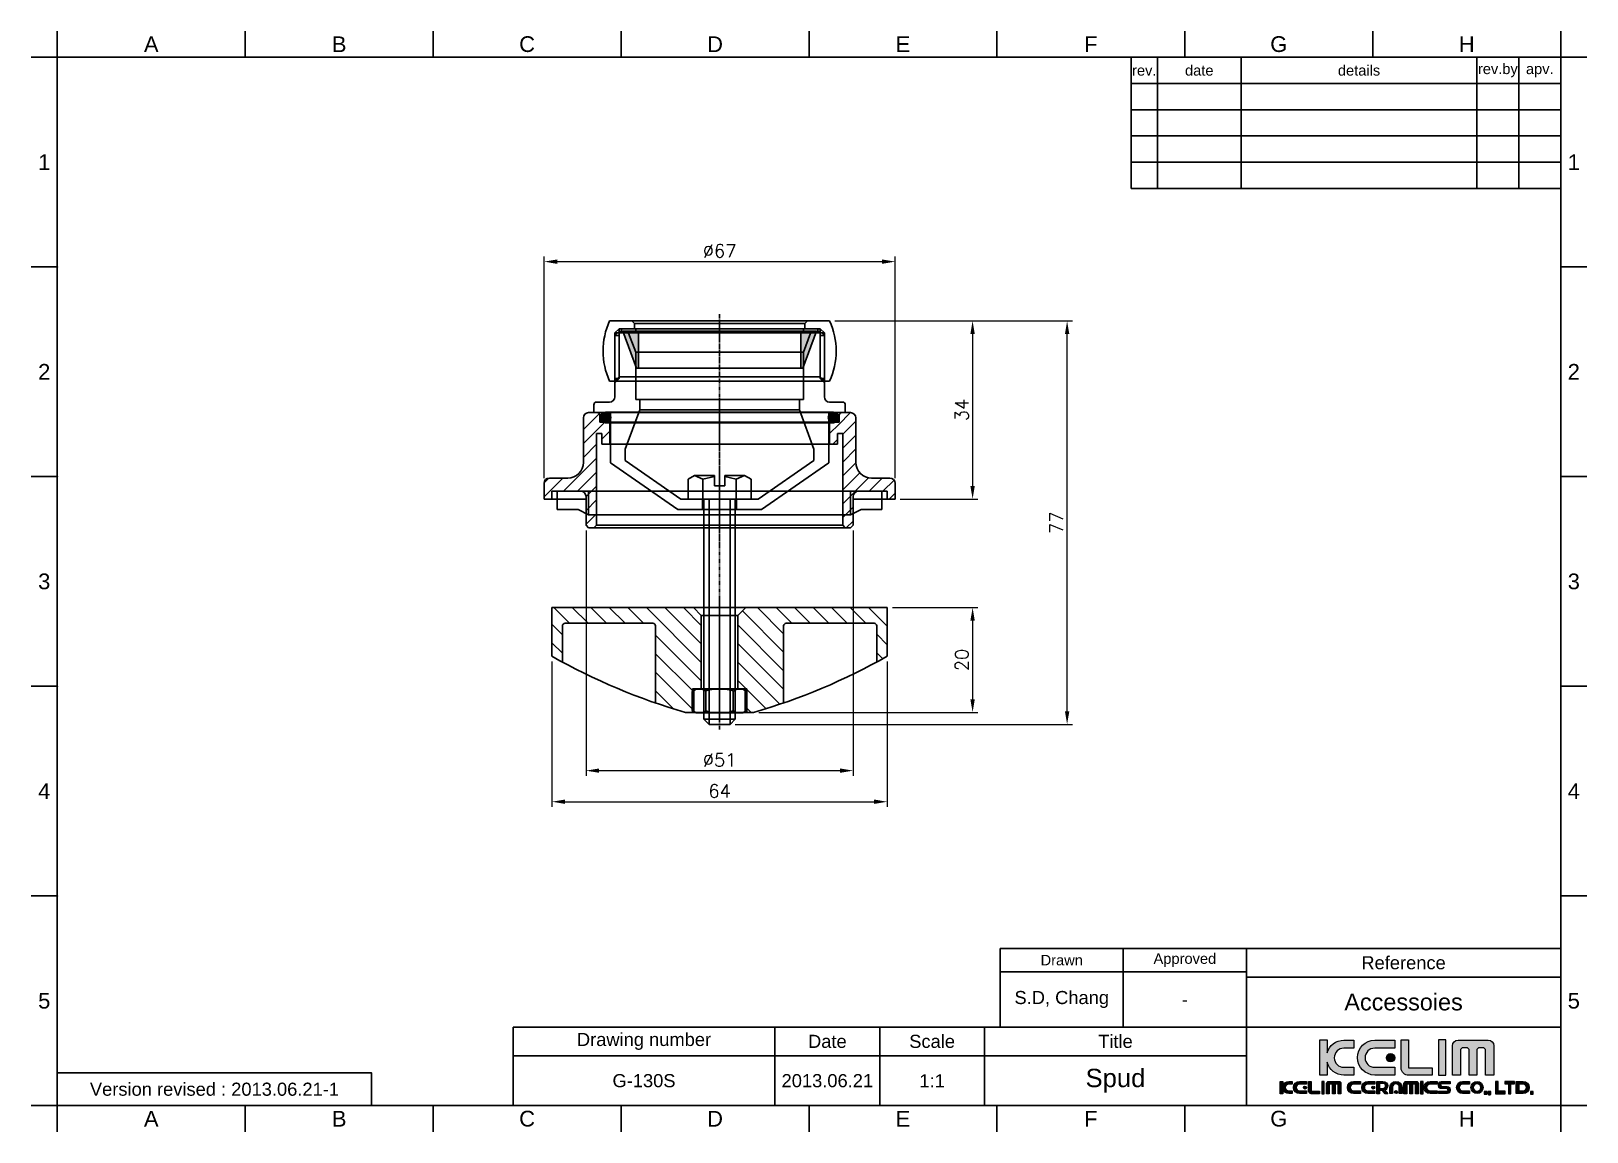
# Model space of a CAD drawing. Header units: millimetres. Extents: x 2448 to 4464, y 45 to 865.
# Drawn here: x 2447.8 to 2744.8, y 45 to 255 of the extents above.
import ezdxf

# ---------------------------------------------------------------- set-up
doc = ezdxf.new("R2010")
doc.units = ezdxf.units.MM
doc.header["$LTSCALE"] = 0.1
for name, pattern in [('Amconstr', [9999, 9999, 0]), ('CENTER', [0.6, 0.375, -0.075, 0.075, -0.075]), ('CENTERX2', [101.6, 63.5, -12.7, 12.7, -12.7])]:
    doc.linetypes.add(name, pattern=pattern)
for name, color, linetype in [('DIM', 3, 'Continuous'), ('FORM', 7, 'Continuous'), ('TEXT', 2, 'Continuous')]:
    doc.layers.add(name, color=color, linetype=linetype)
doc.styles.add('ROMANS', font='romans')
doc.styles.get("Standard").update_dxf_attribs({"font": 'arial_0.ttf'})

msp = doc.modelspace()

# ---------------------------------------------------------------- texts
at = {"layer": 'DIM', "char_height": 2.5, "attachment_point": 5, "style": 'ROMANS'}
for s, insert in [('\\A1;%%C67', (2579.27, 213.12)), ('\\A1;%%C51', (2579.27, 116.01)), ('\\A1;64', (2579.27, 110.08))]:
    msp.add_mtext(s, dxfattribs=dict(at, insert=insert))
at = {"layer": 'DIM', "char_height": 2.5, "attachment_point": 5, "rotation": 90, "style": 'ROMANS'}
for s, insert in [('\\A1;34', (2625.52, 182.77)), ('\\A1;77', (2643.56, 161.27)), ('\\A1;20', (2625.52, 135.07))]:
    msp.add_mtext(s, dxfattribs=dict(at, insert=insert))
at = {"layer": 'FORM', "char_height": 3, "attachment_point": 5}
for s, width, insert in [('A', 5, (2470.77, 252.55)), ('B', 5, (2506.65, 252.55)), ('C', 5, (2542.52, 252.55)), ('D', 5, (2578.4, 252.55)), ('E', 5, (2614.27, 252.55)), ('F', 5, (2650.15, 252.55)), ('G', 5, (2686.02, 252.55)), ('H', 5, (2721.9, 252.55)), ('1', 40, (2450.34, 230.05)), ('1', 40, (2742.34, 230.05)), ('2', 40, (2450.34, 190.05)), ('2', 40, (2742.34, 190.05)), ('3', 40, (2450.34, 150.05)), ('3', 40, (2742.34, 150.05)), ('4', 40, (2450.34, 110.05)), ('4', 40, (2742.34, 110.05)), ('5', 40, (2450.34, 70.05)), ('5', 40, (2742.34, 70.05)), ('A', 5, (2470.77, 47.55)), ('B', 5, (2506.65, 47.55)), ('C', 5, (2542.52, 47.55)), ('D', 5, (2578.4, 47.55)), ('E', 5, (2614.27, 47.55)), ('F', 5, (2650.15, 47.55)), ('G', 5, (2686.02, 47.55)), ('H', 5, (2721.9, 47.55))]:
    msp.add_mtext_dynamic_manual_height_columns(s, width=width, gutter_width=12.5, heights=[0], dxfattribs=dict(at, insert=insert))
at = {"layer": 'TEXT', "attachment_point": 5}
for s, width, insert, char_height in [('rev.', 5, (2660.34, 247.55), 2), ('date', 16, (2670.84, 247.55), 2), ('details', 45, (2701.34, 247.55), 2), ('rev.by', 8, (2727.84, 247.55), 2), ('apv.', 8, (2735.84, 247.55), 2), ('Drawn', 23.5, (2644.59, 77.8), 2), ('Approved', 23.5, (2668.09, 77.8), 2), ('Reference', 60, (2709.84, 77.3), 2.5), ('S.D, Chang', 23.5, (2644.59, 70.3), 2.5), ('Accessoies', 60, (2709.84, 69.8), 3.2), ('-', 23.5, (2668.09, 70.3), 2.5), ('Drawing number', 50, (2564.84, 62.3), 2.5), ('Date', 20, (2599.84, 62.3), 2.5), ('Scale', 20, (2619.84, 62.3), 2.5), ('Title', 50, (2654.84, 62.3), 2.5), ('Version revised : 2013.06.21-1', 60, (2482.84, 53.17), 2.5), ('2013.06.21', 20, (2599.84, 54.8), 2.5), ('1:1', 20, (2619.84, 54.8), 2.5)]:
    msp.add_mtext_dynamic_manual_height_columns(s, width=width, gutter_width=12.5, heights=[0], dxfattribs=dict(at, insert=insert, char_height=char_height))
at = {"layer": 'TEXT', "linetype": 'CENTERX2', "attachment_point": 5}
for s, width, insert, char_height in [('Spud', 50, (2654.84, 54.8), 3.5), ('G-130S', 49.9939, (2564.84, 54.8), 2.5)]:
    msp.add_mtext_dynamic_manual_height_columns(s, width=width, gutter_width=12.5, heights=[0], dxfattribs=dict(at, insert=insert, char_height=char_height))

# ---------------------------------------------------------------- blocks, each defined once
blk = doc.blocks.new('dsdaadad')
h = blk.add_hatch()
h.set_pattern_fill('ANSI31', color=3, scale=15, style=0)
h.set_pattern_definition([(45, (-4931.2073, 230.5343), (-1.3258252, 1.3258252), [])])
h.paths.add_polyline_path([(23.5, -9.83), (24, -10.33), (25, -10.33), (25.5, -9.83), (25.5, -4.33, -0.414214), (26.5, -3.33), (32, -3.33), (32, -4.83), (33.5, -4.83), (33.5, -1.83, 0.414214), (32.5, -0.83), (29, -0.83, -0.414214), (26, 2.17), (26, 5.67), (24.29, 5.67, -0.124222), (23.5, 4.41)])
h.paths.add_polyline_path([(26, 8.17), (23.99, 8.17, -0.136664), (24.43, 6.6, -0.077556), (24.29, 5.67), (26, 5.67)])
h.paths.add_polyline_path([(23.99, 8.17), (26, 8.17), (26, 10.67, 0.414214), (25, 11.67), (23.35, 11.67, 0.414214), (22.85, 11.17), (22.85, 9.87), (21.1, 9.87), (21.1, 9.63, -0.288246)])
h.paths.add_polyline_path([(21.1, 9.63), (21.1, 8.67), (21.1, 6.17), (20.8, 5.67), (21.1, 5.67), (22.5, 5.67), (22.5, 8.17), (23, 8.17, -0.414214), (23.5, 7.67), (23.5, 5.67), (24.29, 5.67, 0.077556), (24.43, 6.6, 0.442335)])
h.paths.add_polyline_path([(23.5, 4.41, 0.124222), (24.29, 5.67), (23.5, 5.67)])
h.paths.add_polyline_path([(-23.5, 7.67, -0.414214), (-23, 8.17), (-22.5, 8.17), (-22.5, 5.67), (-20.8, 5.67), (-21.1, 6.17), (-21.1, 8.67), (-21.1, 9.87), (-22.85, 9.87), (-22.85, 11.17, 0.414214), (-23.35, 11.67), (-23.45, 11.67), (-25, 11.67, 0.414214), (-26, 10.67), (-26, 2.17, -0.414214), (-29, -0.83), (-32.5, -0.83, 0.414214), (-33.5, -1.83), (-33.5, -4.83), (-32, -4.83), (-32, -3.33), (-26.5, -3.33, -0.414214), (-25.5, -4.33), (-25.5, -9.83), (-25, -10.33), (-24, -10.33), (-23.5, -9.83)])
at = {"color": 1, "linetype": 'CENTER'}
blk.add_line((0, -13.42), (0, 13.42), dxfattribs=at)
for p, q in [((-26, 2.17), (-26, 10.67)), ((-24.5, 11.67), (0, 11.67)), ((25, 11.67), (0, 11.67)), ((26, 2.17), (26, 10.67)), ((-32.5, -0.83), (-29, -0.83)), ((32.5, -0.83), (29, -0.83)), ((-33.5, -4.83), (-25.5, -4.83)), ((-32, -3.33), (-26.5, -3.33)), ((-25.5, -9.83), (-25.5, -4.33)), ((25.5, -9.83), (25.5, -4.33)), ((33.5, -4.83), (25.5, -4.83)), ((32, -3.33), (26.5, -3.33)), ((-25.5, -9.83), (-25, -10.33)), ((-25, -10.33), (-24, -10.33)), ((-23.5, -9.83), (-24, -10.33)), ((25, -10.33), (-24, -10.33)), ((-23.5, -9.83), (0, -9.83)), ((23.5, -9.83), (0, -9.83)), ((23.5, -9.83), (24, -10.33)), ((25.5, -9.83), (25, -10.33))]:
    blk.add_line(p, q)
at = {"color": 7}
for p, q in [((-23.45, 11.67), (-25, 11.67)), ((-23.45, 11.67), (-23.35, 11.67)), ((23.45, 11.67), (-23.45, 11.67)), ((-22.85, 11.17), (-22.85, 9.87)), ((-21.1, 9.87), (-22.85, 9.87)), ((21.2, 9.87), (-21.1, 9.87)), ((-20.98, 8.67), (-20.98, 9.87)), ((20.97, 8.67), (20.97, 9.87)), ((21.1, 9.87), (22.85, 9.87)), ((22.85, 11.17), (22.85, 9.87)), ((23.45, 11.67), (23.35, 11.67)), ((-23.5, -9.83), (-23.5, 7.67)), ((-22.5, 7.67), (-23.5, 7.67)), ((-22.5, 7.67), (-22.5, 5.67)), ((-20.98, 8.67), (-20.98, 5.67)), ((20.97, 8.67), (20.97, 5.67)), ((22.5, 7.67), (23.5, 7.67)), ((22.5, 7.67), (22.5, 5.67)), ((23.5, -9.83), (23.5, 7.67)), ((-20.8, 5.67), (-22.5, 5.67)), ((-20.8, 5.67), (21, 5.67)), ((21, 5.67), (22.5, 5.67)), ((-33.5, -4.83), (-33.5, -1.83)), ((33.5, -4.83), (33.5, -1.83)), ((-32, -4.83), (-32, -3.33)), ((32, -4.83), (32, -3.33))]:
    blk.add_line(p, q, dxfattribs=at)
for centre, radius, start, end in [((-25, 10.67), 1, 90, 180), ((-23.35, 11.17), 0.5, 360, 90), ((23.35, 11.17), 0.5, 90, 180), ((25, 10.67), 1, 0, 90), ((-32.5, -1.83), 1, 90, 180), ((32.5, -1.83), 1, 360, 90)]:
    blk.add_arc(centre, radius, start, end, dxfattribs=at)
for centre, radius, start, end in [((-29, 2.17), 3, 270, 0), ((29, 2.17), 3, 180, 270), ((-26.5, -4.33), 1, 0, 90), ((26.5, -4.33), 1, 90, 180)]:
    blk.add_arc(centre, radius, start, end)
blk = doc.blocks.new('FDSFEW')
at = {"color": 1, "linetype": 'CENTER'}
blk.add_line((0, -2.02), (0, 35.94), dxfattribs=at)
at = {"color": 4}
for p, q in [((-20, 33.2), (-19.2, 34)), ((-20, 33.2), (-20, 21.5)), ((-20, 33.2), (-19.2, 33.2)), ((0, 34), (-19.2, 34)), ((-19.2, 34), (-19.2, 25)), ((-17.38, 33.68), (-16, 30)), ((0, 34), (19.2, 34)), ((17.38, 33.68), (16, 30)), ((19.2, 34), (19.2, 25)), ((20, 33.2), (19.2, 34)), ((20, 33.2), (19.2, 33.2)), ((20, 33.2), (20, 21.5)), ((-16, 30), (-16, 21)), ((-16, 30), (16, 30)), ((16, 30), (16, 21)), ((-19.2, 25), (-20, 24.2)), ((-19.2, 25), (-20, 25)), ((19.2, 25), (20, 24.2)), ((19.2, 25), (20, 25)), ((0, 21), (-16, 21)), ((-15.25, 21), (-15.25, 19)), ((0, 21), (16, 21)), ((15.25, 21), (15.25, 19)), ((-24, 20), (-24, 18.5)), ((-20.85, 18.5), (-24, 18.5)), ((-21, 20.5), (-23.5, 20.5)), ((-20.85, 18.5), (-20.85, 8.9)), ((-15.25, 19), (-18, 11.5)), ((0, 19), (-15.25, 19)), ((0, 19), (15.25, 19)), ((15.25, 19), (18, 11.5)), ((20.85, 18.5), (24, 18.5)), ((20.85, 18.5), (20.85, 8.9)), ((21, 20.5), (23.5, 20.5)), ((24, 20), (24, 18.5)), ((-20.85, 12), (-20.85, 9)), ((-18, 9.36), (-18, 11.5)), ((-18, 9.36), (-7.38, 2)), ((18, 9.36), (7.38, 2)), ((18, 9.36), (18, 11.5)), ((-20.85, 8.9), (-8, 0)), ((20.85, 8.9), (8, 0)), ((0, 0), (-8, 0)), ((-7.38, 2), (7.38, 2)), ((-3.25, 2), (-3.25, 0)), ((0, 0), (8, 0)), ((3.25, 2), (3.25, 0))]:
    blk.add_line(p, q, dxfattribs=at)
for centre, radius, start, end in [((-17.85, 33.5), 0.5, 20.556, 90), ((17.85, 33.5), 0.5, 90, 159.444), ((-21, 21.5), 1, 270, 360), ((21, 21.5), 1, 180, 270), ((-23.5, 20), 0.5, 90, 180), ((23.5, 20), 0.5, 0, 90)]:
    blk.add_arc(centre, radius, start, end, dxfattribs=at)
blk = doc.blocks.new('SFSFSFWERW')
at = {"color": 6}
for p, q in [((18.75, 1.61), (-18.75, 1.61)), ((-18.75, 1.61), (-18.75, 1.11)), ((-18.75, 1.11), (18.75, 1.11)), ((-16, 1.61), (-16, 1.11)), ((16, 1.11), (16, 1.61)), ((18.75, 1.11), (18.75, 1.61))]:
    blk.add_line(p, q, dxfattribs=at)
at = {"color": 1, "linetype": 'CENTER'}
blk.add_line((0, 0), (0, 2.66), dxfattribs=at)
blk = doc.blocks.new('SFSFWERWRWR')
at = {"color": 11}
for p, q in [((0, 1.5), (-21, 1.5)), ((-20, -0.8), (-19.2, 0)), ((19.2, 0), (-19.2, 0)), ((-19.2, 0), (-19.2, -9.2)), ((-16.75, 1.5), (-16.25, 1)), ((-16.25, 1), (-16.25, 0)), ((-16.25, 1), (16.25, 1)), ((21, 1.5), (0, 1.5)), ((16.25, 1), (16.75, 1.5)), ((16.25, 1), (16.25, 0)), ((19.2, 0), (20, -0.8)), ((19.2, 0), (19.2, -9.2)), ((20, -0.8), (-20, -0.8)), ((-20, -0.8), (-20, -10)), ((20, -0.8), (20, -10)), ((-21, -10), (21, -10)), ((-19.2, -9.2), (-20, -10)), ((-19.2, -9.2), (19.2, -9.2)), ((19.2, -9.2), (20, -10))]:
    blk.add_line(p, q, dxfattribs=at)
at = {"color": 1, "linetype": 'CENTER'}
blk.add_line((0, 2.78), (0, -11.21), dxfattribs=at)
at = {"color": 11}
for centre, start, end in [((-8.4, -4.25), 155.4705, 204.5295), ((8.4, -4.25), 335.4705, 24.5295)]:
    blk.add_arc(centre, 13.85, start, end, dxfattribs=at)
blk = doc.blocks.new('SFSFSERWR')
h = blk.add_hatch()
h.set_pattern_fill('ANSI31', color=3, style=0)
h.set_pattern_definition([(45, (-642.57676, -504.37407), (-0.088388348, 0.088388348), [])])
h.paths.add_polyline_path([(22.75, 1, 1), (20.75, 1, 1)])
h.paths.add_polyline_path([(-20.75, 1, 1), (-22.75, 1, 1)])
at = {"color": 1, "linetype": 'CENTER'}
blk.add_line((0, -2), (0, 4.36), dxfattribs=at)
at = {"color": 3}
for p, q in [((21.75, 2), (-21.75, 2)), ((-21.75, 0), (21.75, 0))]:
    blk.add_line(p, q, dxfattribs=at)
for centre in [(-21.75, 1), (21.75, 1)]:
    blk.add_circle(centre, 1, dxfattribs=at)
blk = doc.blocks.new('sfserwrwrwr')
at = {"color": 1, "linetype": 'CENTER'}
blk.add_line((0, 3.96), (0, -3.96), dxfattribs=at)
at = {"color": 6}
for p, q in [((-31, 1.45), (-27, 1.45)), ((-31, 1.45), (-31, -2.05)), ((-25, 2.45), (-27, 1.45)), ((25, 2.45), (-25, 2.45)), ((-25, 2.45), (-25, -2.05)), ((27, 1.45), (25, 2.45)), ((25, 2.45), (25, -2.05)), ((27, 1.45), (31, 1.45)), ((31, -2.05), (31, 1.45)), ((-31, -2.05), (31, -2.05))]:
    blk.add_line(p, q, dxfattribs=at)
blk = doc.blocks.new('deqeq231313')
h = blk.add_hatch(color=256)
h.paths.add_polyline_path([(5.89, 2.81), (5.89, -4.19), (6.27, -4.19), (8.89, 2.81)])
h.paths.add_polyline_path([(-25.11, 2.81), (-28.11, 2.81), (-25.48, -4.19), (-25.11, -4.19)])
at = {"color": 1, "linetype": 'CENTER'}
blk.add_line((-9.61, 3.7), (-9.61, -6.1), dxfattribs=at)
for p, q in [((-28.11, 2.81), (8.89, 2.81)), ((-25.48, -4.19), (-28.11, 2.81)), ((-25.11, 2.81), (-25.11, -4.19)), ((5.89, 2.81), (5.89, -4.19)), ((6.27, -4.19), (8.89, 2.81)), ((-25.48, -4.19), (6.27, -4.19))]:
    blk.add_line(p, q)
blk = doc.blocks.new('adaweqeqe')
at = {"color": 1, "linetype": 'Amconstr', "ltscale": 0.2}
for p, q in [((-4, 21.75), (-2.76, 22.46)), ((-4, 21.75), (-4, 17.96)), ((-2.76, 22.46), (1, 22.46)), ((-2.76, 22.46), (-1.17, 21.75)), ((-1.17, 21.75), (1, 22.24)), ((-1.17, 21.75), (-1.17, 17.96)), ((1, 20.46), (1, 22.46)), ((6.76, 22.46), (3, 22.46)), ((3, 20.46), (3, 22.46)), ((5.17, 21.75), (3, 22.24)), ((6.76, 22.46), (5.17, 21.75)), ((5.17, 21.75), (5.17, 17.96)), ((8, 21.75), (6.76, 22.46)), ((8, 21.75), (8, 17.96)), ((-4, 17.96), (2, 17.96)), ((-1, 17.96), (-1, -24.04)), ((0, -25.04), (0, 17.96)), ((1, 20.46), (2, 20.46)), ((3, 20.46), (2, 20.46)), ((8, 17.96), (2, 17.96)), ((4, -25.04), (4, 17.96)), ((5, 17.96), (5, -24.04)), ((-1, -24.04), (0, -25.04)), ((-1, -24.04), (5, -24.04)), ((0, -25.04), (4, -25.04)), ((4, -25.04), (5, -24.04))]:
    blk.add_line(p, q, dxfattribs=at)
at = {"color": 1, "linetype": 'CENTER', "ltscale": 0.2}
blk.add_line((2, 23.3), (2, -25.99), dxfattribs=at)
blk = doc.blocks.new('daaweqeqe')
at = {"color": 1, "linetype": 'CENTER'}
blk.add_line((-6.11, 13.44), (-6.11, 20.81), dxfattribs=at)
at = {"color": 4}
for p, q in [((-11.02, 19.55), (-11.89, 19.05)), ((-11.89, 15.05), (-11.89, 19.05)), ((-10.17, 19.55), (-11.02, 19.55)), ((-6.11, 19.55), (-10.17, 19.55)), ((-9, 15.05), (-9, 19.05)), ((-6.11, 19.55), (-2.06, 19.55)), ((-3.23, 15.05), (-3.23, 19.05)), ((-2.06, 19.55), (-1.21, 19.55)), ((-1.21, 19.55), (-0.34, 19.05)), ((-0.34, 15.05), (-0.34, 19.05)), ((-11.02, 14.55), (-11.89, 15.05)), ((-10.17, 14.55), (-11.02, 14.55)), ((-10.17, 14.55), (-6.11, 14.55)), ((-6.11, 14.55), (-2.06, 14.55)), ((-2.06, 14.55), (-1.21, 14.55)), ((-1.21, 14.55), (-0.34, 15.05))]:
    blk.add_line(p, q, dxfattribs=at)
for centre, major_axis, ratio, start_param, end_param in [((-10.44, 19.05), (1.44, 0), 0.352767, 0, 1.380671), ((-6.11, 15.05), (2.89, 0), 0.173205, 3.141593, 6.283185), ((-1.78, 15.05), (-1.44, 0), 0.352767, 0, 1.380671)]:
    blk.add_ellipse(centre, major_axis=major_axis, ratio=ratio, start_param=start_param, end_param=end_param, dxfattribs=at)
at = {"color": 4, "extrusion": (0, 0, -1)}
for centre, major_axis, ratio, start_param, end_param in [((-6.11, 19.05), (2.89, 0), 0.173205, 3.141593, 6.283185), ((-1.78, 19.05), (-1.44, 0), 0.352767, 0, 1.380671), ((-10.44, 15.05), (1.44, 0), 0.352767, 0, 1.380671)]:
    blk.add_ellipse(centre, major_axis=major_axis, ratio=ratio, start_param=start_param, end_param=end_param, dxfattribs=at)
blk = doc.blocks.new('asffwerwrwr')
at = {"color": 6}
for p, q in [((-51.56, 15.39), (12.44, 15.39)), ((-51.56, 6.1), (-51.56, 15.39)), ((-51.21, 15.39), (-48.21, 12.39)), ((-47.68, 15.39), (-44.68, 12.39)), ((-44.14, 15.39), (-41.14, 12.39)), ((-40.61, 15.39), (-37.61, 12.39)), ((-37.07, 15.39), (-34.07, 12.39)), ((-33.53, 15.39), (-23.06, 4.92)), ((-30, 15.39), (-23.06, 8.46)), ((-26.46, 15.39), (-23.06, 11.99)), ((-23.06, 13.89), (-24.56, 15.39)), ((-14.56, 15.39), (-16.06, 13.89)), ((-12.32, 15.39), (-7.33, 10.4)), ((-8.79, 15.39), (-5.79, 12.39)), ((-5.25, 15.39), (-2.25, 12.39)), ((-1.71, 15.39), (1.29, 12.39)), ((1.82, 15.39), (4.82, 12.39)), ((5.36, 15.39), (8.36, 12.39)), ((8.89, 15.39), (12.44, 11.85)), ((12.44, 6.1), (12.44, 15.39)), ((-51.56, 12.21), (-49.56, 10.21)), ((-49.56, 5), (-49.56, 11.89)), ((-49.06, 12.39), (-32.3, 12.39)), ((-31.8, -2.8), (-31.8, 11.89)), ((-23.06, 13.89), (-23.06, -0.11)), ((-16.06, 13.89), (-23.06, 13.89)), ((-16.06, 13.89), (-16.06, -0.11)), ((-16.06, 12.07), (-7.33, 3.33)), ((-15.21, 14.75), (-7.33, 6.87)), ((-7.33, -2.8), (-7.33, 11.89)), ((9.94, 12.39), (-6.83, 12.39)), ((10.44, 5), (10.44, 11.89)), ((-31.8, 10.12), (-23.06, 1.39)), ((10.44, 10.31), (12.44, 8.31)), ((-51.56, 8.67), (-49.56, 6.67)), ((-31.8, 6.59), (-24.76, -0.45)), ((-16.06, 8.53), (-7.33, -0.2)), ((10.44, 6.78), (11.59, 5.63)), ((-31.8, 3.05), (-24.76, -3.99)), ((-16.06, 4.99), (-8.03, -3.04)), ((-16.06, 1.46), (-14.5, -0.11)), ((-31.8, -0.49), (-28.36, -3.92)), ((-24.76, -0.11), (-14.37, -0.11)), ((-24.76, -4.61), (-24.76, -0.11)), ((-24.46, -4.61), (-24.46, -0.11)), ((-14.67, -4.61), (-14.67, -0.11)), ((-14.37, -4.61), (-14.37, -0.11)), ((-14.37, -0.23), (-10.7, -3.9)), ((-26.06, -4.61), (-13.06, -4.61)), ((-14.37, -3.77), (-13.53, -4.61))]:
    blk.add_line(p, q, dxfattribs=at)
at = {"color": 1, "linetype": 'CENTER'}
blk.add_line((-19.56, 16.93), (-19.56, -5.92), dxfattribs=at)
at = {"color": 6}
for centre, radius, start, end in [((-49.06, 11.89), 0.5, 90, 180), ((-32.3, 11.89), 0.5, 360, 90), ((-6.83, 11.89), 0.5, 90, 180), ((9.94, 11.89), 0.5, 0, 90), ((6.62, 108.91), 118.13, 240.4934, 253.9389), ((-45.75, 108.91), 118.13, 286.0611, 299.5066)]:
    blk.add_arc(centre, radius, start, end, dxfattribs=at)

# ---------------------------------------------------------------- hatches: boundary and pattern name
at = {"layer": 'TEXT'}
h = msp.add_hatch(color=2, dxfattribs=at)
h.dxf.hatch_style = 2
edge = h.paths.add_edge_path()
edge.add_spline(control_points=[(2700.37, 57.36), (2700.37, 57.36), (2698.44, 57.36), (2698.44, 57.36), (2697.42, 57.36), (2696.61, 58.18), (2696.61, 59.19), (2696.61, 60.2), (2697.42, 61.02), (2698.44, 61.02), (2698.44, 61.02), (2700.37, 61.02), (2700.37, 61.02), (2700.37, 61.02), (2700.37, 62.54), (2700.37, 62.54), (2700.37, 62.54), (2698.46, 62.54), (2698.46, 62.54), (2696.93, 62.54), (2695.65, 61.51), (2695.26, 60.11), (2695.26, 60.11), (2695.26, 62.58), (2695.26, 62.58), (2695.26, 62.58), (2693.85, 62.58), (2693.85, 62.58), (2693.85, 62.58), (2693.85, 55.85), (2693.85, 55.85), (2693.85, 55.85), (2695.26, 55.85), (2695.26, 55.85), (2695.26, 55.85), (2695.26, 58.32), (2695.26, 58.32), (2695.65, 56.92), (2696.93, 55.89), (2698.46, 55.89), (2698.46, 55.89), (2700.37, 55.89), (2700.37, 55.89), (2700.37, 55.89), (2700.37, 57.36), (2700.37, 57.36)], knot_values=[0, 0, 0, 0, 1, 1, 1, 2, 2, 2, 3, 3, 3, 4, 4, 4, 5, 5, 5, 6, 6, 6, 7, 7, 7, 8, 8, 8, 9, 9, 9, 10, 10, 10, 11, 11, 11, 12, 12, 12, 13, 13, 13, 14, 14, 14, 15, 15, 15, 15], degree=3, periodic=0)
h = msp.add_hatch(color=256, dxfattribs=at)
h.dxf.hatch_style = 2
edge = h.paths.add_edge_path()
edge.add_spline(control_points=[(2704.35, 55.89), (2704.35, 55.89), (2708.19, 55.89), (2708.19, 55.89), (2708.19, 55.89), (2708.19, 57.36), (2708.19, 57.36), (2708.19, 57.36), (2704.33, 57.36), (2704.33, 57.36), (2703.31, 57.36), (2702.49, 58.18), (2702.49, 59.19), (2702.49, 60.2), (2703.31, 61.02), (2704.33, 61.02), (2704.33, 61.02), (2708.19, 61.02), (2708.19, 61.02), (2708.19, 61.02), (2708.19, 62.54), (2708.19, 62.54), (2708.19, 62.54), (2704.35, 62.54), (2704.35, 62.54), (2702.51, 62.54), (2701.03, 61.05), (2701.03, 59.22), (2701.03, 57.38), (2702.51, 55.89), (2704.35, 55.89)], knot_values=[0, 0, 0, 0, 1, 1, 1, 2, 2, 2, 3, 3, 3, 4, 4, 4, 5, 5, 5, 6, 6, 6, 7, 7, 7, 8, 8, 8, 9, 9, 9, 10, 10, 10, 10], degree=3, periodic=0)
h = msp.add_hatch(color=2, dxfattribs=at)
h.dxf.hatch_style = 2
edge = h.paths.add_edge_path()
edge.add_spline(control_points=[(2710.79, 55.84), (2710.79, 55.84), (2715.33, 55.84), (2715.33, 55.84), (2715.33, 55.84), (2715.33, 57.26), (2715.33, 57.26), (2715.33, 57.26), (2710.8, 57.26), (2710.8, 57.26), (2710.8, 57.26), (2710.8, 57.24), (2710.8, 57.24), (2710.8, 57.24), (2710.8, 62.58), (2710.8, 62.58), (2710.8, 62.58), (2709.38, 62.58), (2709.38, 62.58), (2709.38, 62.58), (2709.38, 57.26), (2709.38, 57.26), (2709.38, 57.26), (2709.38, 57.26), (2709.38, 57.26), (2709.38, 56.48), (2710.02, 55.84), (2710.8, 55.84), (2710.8, 55.84), (2710.79, 55.84), (2710.79, 55.84)], knot_values=[0, 0, 0, 0, 1, 1, 1, 2, 2, 2, 3, 3, 3, 4, 4, 4, 5, 5, 5, 6, 6, 6, 7, 7, 7, 8, 8, 8, 9, 9, 9, 10, 10, 10, 10], degree=3, periodic=0)
h = msp.add_hatch(color=2, dxfattribs=at)
h.dxf.hatch_style = 2
h.paths.add_polyline_path([(2717.92, 62.58), (2716.51, 62.58), (2716.51, 55.85), (2717.92, 55.85)])
h = msp.add_hatch(color=2, dxfattribs=at)
h.dxf.hatch_style = 2
edge = h.paths.add_edge_path()
edge.add_spline(control_points=[(2726, 62.55), (2726, 62.55), (2720.24, 62.55), (2720.24, 62.55), (2719.65, 62.55), (2719.17, 62.08), (2719.17, 61.49), (2719.17, 61.49), (2719.17, 55.86), (2719.17, 55.86), (2719.17, 55.86), (2720.7, 55.86), (2720.7, 55.86), (2720.7, 55.86), (2720.7, 60.79), (2720.7, 60.79), (2720.7, 60.79), (2721.02, 61.11), (2721.02, 61.11), (2721.02, 61.11), (2722.04, 61.11), (2722.04, 61.11), (2722.04, 61.11), (2722.36, 60.79), (2722.36, 60.79), (2722.36, 60.79), (2722.36, 55.86), (2722.36, 55.86), (2722.36, 55.86), (2723.84, 55.86), (2723.84, 55.86), (2723.84, 55.86), (2723.84, 60.79), (2723.84, 60.79), (2723.84, 60.79), (2724.16, 61.11), (2724.16, 61.11), (2724.16, 61.11), (2725.18, 61.11), (2725.18, 61.11), (2725.18, 61.11), (2725.5, 60.79), (2725.5, 60.79), (2725.5, 60.79), (2725.5, 55.86), (2725.5, 55.86), (2725.5, 55.86), (2727.07, 55.86), (2727.07, 55.86), (2727.07, 55.86), (2727.07, 61.49), (2727.07, 61.49), (2727.07, 62.08), (2726.59, 62.55), (2726, 62.55)], knot_values=[0, 0, 0, 0, 1, 1, 1, 2, 2, 2, 3, 3, 3, 4, 4, 4, 5, 5, 5, 6, 6, 6, 7, 7, 7, 8, 8, 8, 9, 9, 9, 10, 10, 10, 11, 11, 11, 12, 12, 12, 13, 13, 13, 14, 14, 14, 15, 15, 15, 16, 16, 16, 17, 17, 17, 18, 18, 18, 18], degree=3, periodic=0)
h = msp.add_hatch(color=2, dxfattribs=at)
h.dxf.hatch_style = 2
edge = h.paths.add_edge_path()
edge.add_spline(control_points=[(2706.57, 59.19), (2706.57, 58.75), (2706.93, 58.39), (2707.37, 58.39), (2707.81, 58.39), (2708.17, 58.75), (2708.17, 59.19), (2708.17, 59.63), (2707.81, 59.99), (2707.37, 59.99), (2706.93, 59.99), (2706.57, 59.63), (2706.57, 59.19)], knot_values=[0, 0, 0, 0, 1, 1, 1, 2, 2, 2, 3, 3, 3, 4, 4, 4, 4], degree=3, periodic=0)
h = msp.add_hatch(color=2, dxfattribs=at)
h.dxf.hatch_style = 2
edge = h.paths.add_edge_path()
edge.add_spline(control_points=[(2686.8, 53.81), (2686.8, 53.81), (2686.8, 54.68), (2686.8, 54.68), (2686.8, 54.68), (2686.31, 54.68), (2686.31, 54.68), (2686.31, 54.68), (2686.31, 52.33), (2686.31, 52.33), (2686.31, 52.33), (2686.8, 52.33), (2686.8, 52.33), (2686.8, 52.33), (2686.8, 53.2), (2686.8, 53.2), (2686.93, 52.71), (2687.38, 52.35), (2687.92, 52.35), (2687.92, 52.35), (2688.58, 52.35), (2688.58, 52.35), (2688.58, 52.35), (2688.58, 52.86), (2688.58, 52.86), (2688.58, 52.86), (2687.91, 52.86), (2687.91, 52.86), (2687.55, 52.86), (2687.27, 53.14), (2687.27, 53.5), (2687.27, 53.85), (2687.55, 54.13), (2687.91, 54.13), (2687.91, 54.13), (2688.58, 54.13), (2688.58, 54.13), (2688.58, 54.13), (2688.58, 54.66), (2688.58, 54.66), (2688.58, 54.66), (2687.92, 54.66), (2687.92, 54.66), (2687.38, 54.66), (2686.93, 54.3), (2686.8, 53.81)], knot_values=[0, 0, 0, 0, 1, 1, 1, 2, 2, 2, 3, 3, 3, 4, 4, 4, 5, 5, 5, 6, 6, 6, 7, 7, 7, 8, 8, 8, 9, 9, 9, 10, 10, 10, 11, 11, 11, 12, 12, 12, 13, 13, 13, 14, 14, 14, 15, 15, 15, 15], degree=3, periodic=0)
h = msp.add_hatch(color=2, dxfattribs=at)
h.dxf.hatch_style = 2
edge = h.paths.add_edge_path()
edge.add_spline(control_points=[(2688.81, 53.5), (2688.81, 52.87), (2689.33, 52.35), (2689.97, 52.35), (2689.97, 52.35), (2691.31, 52.35), (2691.31, 52.35), (2691.31, 52.35), (2691.31, 52.86), (2691.31, 52.86), (2691.31, 52.86), (2689.96, 52.86), (2689.96, 52.86), (2689.61, 52.86), (2689.32, 53.14), (2689.32, 53.5), (2689.32, 53.85), (2689.61, 54.13), (2689.96, 54.13), (2689.96, 54.13), (2691.31, 54.13), (2691.31, 54.13), (2691.31, 54.13), (2691.31, 54.66), (2691.31, 54.66), (2691.31, 54.66), (2689.97, 54.66), (2689.97, 54.66), (2689.33, 54.66), (2688.81, 54.15), (2688.81, 53.5)], knot_values=[0, 0, 0, 0, 1, 1, 1, 2, 2, 2, 3, 3, 3, 4, 4, 4, 5, 5, 5, 6, 6, 6, 7, 7, 7, 8, 8, 8, 9, 9, 9, 10, 10, 10, 10], degree=3, periodic=0)
h = msp.add_hatch(color=2, dxfattribs=at)
h.dxf.hatch_style = 2
edge = h.paths.add_edge_path()
edge.add_spline(control_points=[(2690.74, 53.5), (2690.74, 53.34), (2690.87, 53.22), (2691.02, 53.22), (2691.18, 53.22), (2691.3, 53.34), (2691.3, 53.5), (2691.3, 53.65), (2691.18, 53.77), (2691.02, 53.77), (2690.87, 53.77), (2690.74, 53.65), (2690.74, 53.5)], knot_values=[0, 0, 0, 0, 1, 1, 1, 2, 2, 2, 3, 3, 3, 4, 4, 4, 4], degree=3, periodic=0)
h = msp.add_hatch(color=2, dxfattribs=at)
h.dxf.hatch_style = 2
edge = h.paths.add_edge_path()
edge.add_spline(control_points=[(2692.22, 52.82), (2692.22, 52.82), (2692.22, 54.68), (2692.22, 54.68), (2692.22, 54.68), (2691.72, 54.68), (2691.72, 54.68), (2691.72, 54.68), (2691.72, 52.82), (2691.72, 52.82), (2691.72, 52.82), (2691.72, 52.82), (2691.72, 52.82), (2691.72, 52.55), (2691.94, 52.33), (2692.22, 52.33), (2692.22, 52.33), (2692.22, 52.33), (2692.22, 52.33), (2692.22, 52.33), (2693.8, 52.33), (2693.8, 52.33), (2693.8, 52.33), (2693.8, 52.82), (2693.8, 52.82), (2693.8, 52.82), (2692.22, 52.82), (2692.22, 52.82), (2692.22, 52.82), (2692.22, 52.82), (2692.22, 52.82)], knot_values=[0, 0, 0, 0, 1, 1, 1, 2, 2, 2, 3, 3, 3, 4, 4, 4, 5, 5, 5, 6, 6, 6, 7, 7, 7, 8, 8, 8, 9, 9, 9, 10, 10, 10, 10], degree=3, periodic=0)
h = msp.add_hatch(color=2, dxfattribs=at)
h.dxf.hatch_style = 2
h.paths.add_polyline_path([(2694.21, 52.33), (2694.7, 52.33), (2694.7, 54.68), (2694.21, 54.68)])
h = msp.add_hatch(color=2, dxfattribs=at)
h.dxf.hatch_style = 2
edge = h.paths.add_edge_path()
edge.add_spline(control_points=[(2697.52, 54.67), (2697.52, 54.67), (2695.51, 54.67), (2695.51, 54.67), (2695.31, 54.67), (2695.14, 54.5), (2695.14, 54.3), (2695.14, 54.3), (2695.14, 52.33), (2695.14, 52.33), (2695.14, 52.33), (2695.67, 52.33), (2695.67, 52.33), (2695.67, 52.33), (2695.67, 54.05), (2695.67, 54.05), (2695.67, 54.05), (2695.78, 54.17), (2695.78, 54.17), (2695.78, 54.17), (2696.14, 54.17), (2696.14, 54.17), (2696.14, 54.17), (2696.25, 54.05), (2696.25, 54.05), (2696.25, 54.05), (2696.25, 52.33), (2696.25, 52.33), (2696.25, 52.33), (2696.77, 52.33), (2696.77, 52.33), (2696.77, 52.33), (2696.77, 54.05), (2696.77, 54.05), (2696.77, 54.05), (2696.88, 54.17), (2696.88, 54.17), (2696.88, 54.17), (2697.24, 54.17), (2697.24, 54.17), (2697.24, 54.17), (2697.35, 54.05), (2697.35, 54.05), (2697.35, 54.05), (2697.35, 52.33), (2697.35, 52.33), (2697.35, 52.33), (2697.89, 52.33), (2697.89, 52.33), (2697.89, 52.33), (2697.89, 54.3), (2697.89, 54.3), (2697.89, 54.5), (2697.72, 54.67), (2697.52, 54.67)], knot_values=[0, 0, 0, 0, 1, 1, 1, 2, 2, 2, 3, 3, 3, 4, 4, 4, 5, 5, 5, 6, 6, 6, 7, 7, 7, 8, 8, 8, 9, 9, 9, 10, 10, 10, 11, 11, 11, 12, 12, 12, 13, 13, 13, 14, 14, 14, 15, 15, 15, 16, 16, 16, 17, 17, 17, 18, 18, 18, 18], degree=3, periodic=0)
h = msp.add_hatch(color=2, dxfattribs=at)
h.dxf.hatch_style = 2
edge = h.paths.add_edge_path()
edge.add_spline(control_points=[(2699.12, 53.5), (2699.12, 52.87), (2699.64, 52.35), (2700.28, 52.35), (2700.28, 52.35), (2701.62, 52.35), (2701.62, 52.35), (2701.62, 52.35), (2701.62, 52.86), (2701.62, 52.86), (2701.62, 52.86), (2700.27, 52.86), (2700.27, 52.86), (2699.92, 52.86), (2699.64, 53.14), (2699.64, 53.5), (2699.64, 53.85), (2699.92, 54.13), (2700.27, 54.13), (2700.27, 54.13), (2701.62, 54.13), (2701.62, 54.13), (2701.62, 54.13), (2701.62, 54.66), (2701.62, 54.66), (2701.62, 54.66), (2700.28, 54.66), (2700.28, 54.66), (2699.64, 54.66), (2699.12, 54.15), (2699.12, 53.5)], knot_values=[0, 0, 0, 0, 1, 1, 1, 2, 2, 2, 3, 3, 3, 4, 4, 4, 5, 5, 5, 6, 6, 6, 7, 7, 7, 8, 8, 8, 9, 9, 9, 10, 10, 10, 10], degree=3, periodic=0)
h = msp.add_hatch(color=2, dxfattribs=at)
h.dxf.hatch_style = 2
edge = h.paths.add_edge_path()
edge.add_spline(control_points=[(2701.85, 53.5), (2701.85, 52.87), (2702.37, 52.35), (2703.01, 52.35), (2703.01, 52.35), (2704.35, 52.35), (2704.35, 52.35), (2704.35, 52.35), (2704.35, 52.86), (2704.35, 52.86), (2704.35, 52.86), (2703, 52.86), (2703, 52.86), (2702.65, 52.86), (2702.36, 53.14), (2702.36, 53.5), (2702.36, 53.85), (2702.65, 54.13), (2703, 54.13), (2703, 54.13), (2704.35, 54.13), (2704.35, 54.13), (2704.35, 54.13), (2704.35, 54.66), (2704.35, 54.66), (2704.35, 54.66), (2703.01, 54.66), (2703.01, 54.66), (2702.37, 54.66), (2701.85, 54.15), (2701.85, 53.5)], knot_values=[0, 0, 0, 0, 1, 1, 1, 2, 2, 2, 3, 3, 3, 4, 4, 4, 5, 5, 5, 6, 6, 6, 7, 7, 7, 8, 8, 8, 9, 9, 9, 10, 10, 10, 10], degree=3, periodic=0)
h = msp.add_hatch(color=2, dxfattribs=at)
h.dxf.hatch_style = 2
edge = h.paths.add_edge_path()
edge.add_spline(control_points=[(2703.79, 53.5), (2703.79, 53.34), (2703.91, 53.22), (2704.06, 53.22), (2704.22, 53.22), (2704.34, 53.34), (2704.34, 53.5), (2704.34, 53.65), (2704.22, 53.77), (2704.06, 53.77), (2703.91, 53.77), (2703.79, 53.65), (2703.79, 53.5)], knot_values=[0, 0, 0, 0, 1, 1, 1, 2, 2, 2, 3, 3, 3, 4, 4, 4, 4], degree=3, periodic=0)
h = msp.add_hatch(color=2, dxfattribs=at)
h.dxf.hatch_style = 2
edge = h.paths.add_edge_path()
edge.add_spline(control_points=[(2706.84, 53.81), (2706.84, 54.29), (2706.4, 54.68), (2705.86, 54.68), (2705.86, 54.68), (2705.22, 54.68), (2705.22, 54.68), (2705.22, 54.68), (2704.73, 54.68), (2704.73, 54.68), (2704.73, 54.68), (2704.73, 54.3), (2704.73, 54.3), (2704.73, 54.3), (2704.73, 53.34), (2704.73, 53.34), (2704.73, 53.34), (2704.73, 52.95), (2704.73, 52.95), (2704.73, 52.95), (2704.73, 52.33), (2704.73, 52.33), (2704.73, 52.33), (2705.22, 52.33), (2705.22, 52.33), (2705.22, 52.33), (2705.22, 52.95), (2705.22, 52.95), (2705.22, 52.95), (2705.82, 52.95), (2705.82, 52.95), (2705.82, 52.95), (2706.34, 52.33), (2706.34, 52.33), (2706.34, 52.33), (2706.84, 52.33), (2706.84, 52.33), (2706.84, 52.33), (2706.25, 53.02), (2706.25, 53.02), (2706.6, 53.15), (2706.84, 53.46), (2706.84, 53.81)], knot_values=[0, 0, 0, 0, 1, 1, 1, 2, 2, 2, 3, 3, 3, 4, 4, 4, 5, 5, 5, 6, 6, 6, 7, 7, 7, 8, 8, 8, 9, 9, 9, 10, 10, 10, 11, 11, 11, 12, 12, 12, 13, 13, 13, 14, 14, 14, 14], degree=3, periodic=0)
edge = h.paths.add_edge_path()
edge.add_spline(control_points=[(2705.87, 53.34), (2705.87, 53.34), (2705.22, 53.34), (2705.22, 53.34), (2705.22, 53.34), (2705.22, 54.3), (2705.22, 54.3), (2705.22, 54.3), (2705.87, 54.3), (2705.87, 54.3), (2706.17, 54.3), (2706.41, 54.08), (2706.41, 53.82), (2706.41, 53.56), (2706.17, 53.34), (2705.87, 53.34)], knot_values=[0, 0, 0, 0, 1, 1, 1, 2, 2, 2, 3, 3, 3, 4, 4, 4, 5, 5, 5, 5], degree=3, periodic=0)
h = msp.add_hatch(color=2, dxfattribs=at)
h.dxf.hatch_style = 2
edge = h.paths.add_edge_path()
edge.add_spline(control_points=[(2708.39, 54.66), (2707.76, 54.66), (2707.24, 54.18), (2707.24, 53.59), (2707.24, 53.59), (2707.24, 52.35), (2707.24, 52.35), (2707.24, 52.35), (2707.75, 52.35), (2707.75, 52.35), (2707.75, 52.35), (2707.75, 53.6), (2707.75, 53.6), (2707.75, 53.92), (2708.03, 54.19), (2708.39, 54.19), (2708.74, 54.19), (2709.02, 53.92), (2709.02, 53.6), (2709.02, 53.6), (2709.02, 52.35), (2709.02, 52.35), (2709.02, 52.35), (2709.55, 52.35), (2709.55, 52.35), (2709.55, 52.35), (2709.55, 53.59), (2709.55, 53.59), (2709.55, 54.18), (2709.04, 54.66), (2708.39, 54.66)], knot_values=[0, 0, 0, 0, 1, 1, 1, 2, 2, 2, 3, 3, 3, 4, 4, 4, 5, 5, 5, 6, 6, 6, 7, 7, 7, 8, 8, 8, 9, 9, 9, 10, 10, 10, 10], degree=3, periodic=0)
h = msp.add_hatch(color=2, dxfattribs=at)
h.dxf.hatch_style = 2
edge = h.paths.add_edge_path()
edge.add_spline(control_points=[(2712.29, 54.67), (2712.29, 54.67), (2710.29, 54.67), (2710.29, 54.67), (2710.08, 54.67), (2709.91, 54.5), (2709.91, 54.3), (2709.91, 54.3), (2709.91, 52.33), (2709.91, 52.33), (2709.91, 52.33), (2710.45, 52.33), (2710.45, 52.33), (2710.45, 52.33), (2710.45, 54.05), (2710.45, 54.05), (2710.45, 54.05), (2710.56, 54.17), (2710.56, 54.17), (2710.56, 54.17), (2710.92, 54.17), (2710.92, 54.17), (2710.92, 54.17), (2711.03, 54.05), (2711.03, 54.05), (2711.03, 54.05), (2711.03, 52.33), (2711.03, 52.33), (2711.03, 52.33), (2711.54, 52.33), (2711.54, 52.33), (2711.54, 52.33), (2711.54, 54.05), (2711.54, 54.05), (2711.54, 54.05), (2711.65, 54.17), (2711.65, 54.17), (2711.65, 54.17), (2712.01, 54.17), (2712.01, 54.17), (2712.01, 54.17), (2712.12, 54.05), (2712.12, 54.05), (2712.12, 54.05), (2712.12, 52.33), (2712.12, 52.33), (2712.12, 52.33), (2712.67, 52.33), (2712.67, 52.33), (2712.67, 52.33), (2712.67, 54.3), (2712.67, 54.3), (2712.67, 54.5), (2712.5, 54.67), (2712.29, 54.67)], knot_values=[0, 0, 0, 0, 1, 1, 1, 2, 2, 2, 3, 3, 3, 4, 4, 4, 5, 5, 5, 6, 6, 6, 7, 7, 7, 8, 8, 8, 9, 9, 9, 10, 10, 10, 11, 11, 11, 12, 12, 12, 13, 13, 13, 14, 14, 14, 15, 15, 15, 16, 16, 16, 17, 17, 17, 18, 18, 18, 18], degree=3, periodic=0)
h = msp.add_hatch(color=2, dxfattribs=at)
h.dxf.hatch_style = 2
h.paths.add_polyline_path([(2713.1, 52.33), (2713.59, 52.33), (2713.59, 54.68), (2713.1, 54.68)])
h = msp.add_hatch(color=2, dxfattribs=at)
h.dxf.hatch_style = 2
edge = h.paths.add_edge_path()
edge.add_spline(control_points=[(2713.73, 53.5), (2713.73, 52.87), (2714.25, 52.35), (2714.89, 52.35), (2714.89, 52.35), (2716.23, 52.35), (2716.23, 52.35), (2716.23, 52.35), (2716.23, 52.86), (2716.23, 52.86), (2716.23, 52.86), (2714.88, 52.86), (2714.88, 52.86), (2714.53, 52.86), (2714.25, 53.14), (2714.25, 53.5), (2714.25, 53.85), (2714.53, 54.13), (2714.88, 54.13), (2714.88, 54.13), (2716.23, 54.13), (2716.23, 54.13), (2716.23, 54.13), (2716.23, 54.66), (2716.23, 54.66), (2716.23, 54.66), (2714.89, 54.66), (2714.89, 54.66), (2714.25, 54.66), (2713.73, 54.15), (2713.73, 53.5)], knot_values=[0, 0, 0, 0, 1, 1, 1, 2, 2, 2, 3, 3, 3, 4, 4, 4, 5, 5, 5, 6, 6, 6, 7, 7, 7, 8, 8, 8, 9, 9, 9, 10, 10, 10, 10], degree=3, periodic=0)
h = msp.add_hatch(color=2, dxfattribs=at)
h.dxf.hatch_style = 2
edge = h.paths.add_edge_path()
edge.add_spline(control_points=[(2716.48, 53.95), (2716.48, 53.23), (2717.21, 53.29), (2717.21, 53.29), (2717.21, 53.29), (2717.23, 53.29), (2717.23, 53.29), (2717.23, 53.29), (2718.02, 53.29), (2718.02, 53.29), (2718.02, 53.29), (2718.16, 53.29), (2718.16, 53.29), (2718.16, 53.29), (2718.35, 53.26), (2718.35, 53.08), (2718.35, 52.89), (2718.22, 52.82), (2718.16, 52.82), (2718.16, 52.82), (2716.48, 52.82), (2716.48, 52.82), (2716.48, 52.82), (2716.48, 52.35), (2716.48, 52.35), (2716.48, 52.35), (2718.15, 52.35), (2718.15, 52.35), (2718.15, 52.35), (2718.76, 52.35), (2718.76, 53.06), (2718.76, 53.78), (2718.03, 53.72), (2718.03, 53.72), (2718.03, 53.72), (2718.02, 53.72), (2718.02, 53.72), (2718.02, 53.72), (2717.23, 53.72), (2717.23, 53.72), (2717.23, 53.72), (2717.09, 53.72), (2717.09, 53.72), (2717.09, 53.72), (2716.9, 53.75), (2716.9, 53.93), (2716.9, 54.12), (2717.02, 54.19), (2717.09, 54.19), (2717.09, 54.19), (2718.76, 54.19), (2718.76, 54.19), (2718.76, 54.19), (2718.76, 54.66), (2718.76, 54.66), (2718.76, 54.66), (2717.1, 54.66), (2717.1, 54.66), (2717.1, 54.66), (2716.48, 54.66), (2716.48, 53.95)], knot_values=[0, 0, 0, 0, 1, 1, 1, 2, 2, 2, 3, 3, 3, 4, 4, 4, 5, 5, 5, 6, 6, 6, 7, 7, 7, 8, 8, 8, 9, 9, 9, 10, 10, 10, 11, 11, 11, 12, 12, 12, 13, 13, 13, 14, 14, 14, 15, 15, 15, 16, 16, 16, 17, 17, 17, 18, 18, 18, 19, 19, 19, 20, 20, 20, 20], degree=3, periodic=0)
h = msp.add_hatch(color=2, dxfattribs=at)
h.dxf.hatch_style = 2
edge = h.paths.add_edge_path()
edge.add_spline(control_points=[(2719.96, 53.5), (2719.96, 52.87), (2720.47, 52.35), (2721.11, 52.35), (2721.11, 52.35), (2722.45, 52.35), (2722.45, 52.35), (2722.45, 52.35), (2722.45, 52.86), (2722.45, 52.86), (2722.45, 52.86), (2721.11, 52.86), (2721.11, 52.86), (2720.75, 52.86), (2720.47, 53.14), (2720.47, 53.5), (2720.47, 53.85), (2720.75, 54.13), (2721.11, 54.13), (2721.11, 54.13), (2722.45, 54.13), (2722.45, 54.13), (2722.45, 54.13), (2722.45, 54.66), (2722.45, 54.66), (2722.45, 54.66), (2721.11, 54.66), (2721.11, 54.66), (2720.47, 54.66), (2719.96, 54.15), (2719.96, 53.5)], knot_values=[0, 0, 0, 0, 1, 1, 1, 2, 2, 2, 3, 3, 3, 4, 4, 4, 5, 5, 5, 6, 6, 6, 7, 7, 7, 8, 8, 8, 9, 9, 9, 10, 10, 10, 10], degree=3, periodic=0)
h = msp.add_hatch(color=2, dxfattribs=at)
h.dxf.hatch_style = 2
edge = h.paths.add_edge_path()
edge.add_spline(control_points=[(2723.87, 54.66), (2723.23, 54.66), (2722.71, 54.14), (2722.71, 53.5), (2722.71, 52.87), (2723.23, 52.35), (2723.87, 52.35), (2724.51, 52.35), (2725.03, 52.87), (2725.03, 53.5), (2725.03, 54.14), (2724.51, 54.66), (2723.87, 54.66)], knot_values=[0, 0, 0, 0, 1, 1, 1, 2, 2, 2, 3, 3, 3, 4, 4, 4, 4], degree=3, periodic=0)
edge = h.paths.add_edge_path()
edge.add_spline(control_points=[(2723.87, 52.8), (2723.48, 52.8), (2723.16, 53.11), (2723.16, 53.5), (2723.16, 53.9), (2723.48, 54.21), (2723.87, 54.21), (2724.26, 54.21), (2724.58, 53.9), (2724.58, 53.5), (2724.58, 53.11), (2724.26, 52.8), (2723.87, 52.8)], knot_values=[0, 0, 0, 0, 1, 1, 1, 2, 2, 2, 3, 3, 3, 4, 4, 4, 4], degree=3, periodic=0)
h = msp.add_hatch(color=2, dxfattribs=at)
h.dxf.hatch_style = 2
h.paths.add_polyline_path([(2727.92, 54.68), (2727.42, 54.68), (2727.42, 52.82), (2727.42, 52.33), (2727.92, 52.33), (2729.24, 52.33), (2729.24, 52.82), (2727.92, 52.82)])
h = msp.add_hatch(color=2, dxfattribs=at)
h.dxf.hatch_style = 2
h.paths.add_polyline_path([(2729.86, 54.68), (2729.2, 54.68), (2729.2, 54.19), (2729.86, 54.19), (2729.86, 52.33), (2730.35, 52.33), (2730.35, 54.19), (2731.02, 54.19), (2731.02, 54.68), (2730.35, 54.68)])
h = msp.add_hatch(color=2, dxfattribs=at)
h.dxf.hatch_style = 2
edge = h.paths.add_edge_path()
edge.add_spline(control_points=[(2732.67, 54.67), (2732.67, 54.67), (2731.33, 54.67), (2731.33, 54.67), (2731.33, 54.67), (2731.33, 52.35), (2731.33, 52.35), (2731.33, 52.35), (2732.67, 52.35), (2732.67, 52.35), (2733.31, 52.35), (2733.83, 52.87), (2733.83, 53.51), (2733.83, 54.15), (2733.31, 54.67), (2732.67, 54.67)], knot_values=[0, 0, 0, 0, 1, 1, 1, 2, 2, 2, 3, 3, 3, 4, 4, 4, 5, 5, 5, 5], degree=3, periodic=0)
edge = h.paths.add_edge_path()
edge.add_spline(control_points=[(2732.68, 52.88), (2732.68, 52.88), (2731.83, 52.88), (2731.83, 52.88), (2731.83, 52.88), (2731.83, 54.16), (2731.83, 54.16), (2731.83, 54.16), (2732.68, 54.16), (2732.68, 54.16), (2733.03, 54.16), (2733.32, 53.87), (2733.32, 53.52), (2733.32, 53.17), (2733.03, 52.88), (2732.68, 52.88)], knot_values=[0, 0, 0, 0, 1, 1, 1, 2, 2, 2, 3, 3, 3, 4, 4, 4, 5, 5, 5, 5], degree=3, periodic=0)
h = msp.add_hatch(color=2, dxfattribs=at)
h.dxf.hatch_style = 2
edge = h.paths.add_edge_path()
edge.add_spline(control_points=[(2708.4, 52.92), (2708.25, 52.92), (2708.12, 52.8), (2708.12, 52.64), (2708.12, 52.49), (2708.25, 52.36), (2708.4, 52.36), (2708.56, 52.36), (2708.68, 52.49), (2708.68, 52.64), (2708.68, 52.8), (2708.56, 52.92), (2708.4, 52.92)], knot_values=[0, 0, 0, 0, 1, 1, 1, 2, 2, 2, 3, 3, 3, 4, 4, 4, 4], degree=3, periodic=0)
h = msp.add_hatch(color=2, dxfattribs=at)
h.dxf.hatch_style = 2
h.paths.add_polyline_path([(2725.22, 52.26), (2725.73, 52.26), (2725.73, 52.77), (2725.22, 52.77)])
h = msp.add_hatch(color=2, dxfattribs=at)
h.dxf.hatch_style = 2
h.paths.add_polyline_path([(2725.96, 52.26), (2726.17, 52.26), (2726.03, 52.13), (2726.33, 52.13), (2726.48, 52.26), (2726.48, 52.77), (2725.96, 52.77)])
h = msp.add_hatch(color=2, dxfattribs=at)
h.dxf.hatch_style = 2
h.paths.add_polyline_path([(2734.1, 52.26), (2734.61, 52.26), (2734.61, 52.77), (2734.1, 52.77)])

# ---------------------------------------------------------------- linework, layer by layer
for p, q in [((2657.84, 250.05), (2657.84, 225.05)), ((2657.84, 225.05), (2739.84, 225.05)), ((2632.84, 80.05), (2632.84, 65.05)), ((2539.84, 65.05), (2539.84, 50.05))]:
    msp.add_line(p, q)
at = {"layer": 'DIM', "lineweight": 13}
for p, q in [((2545.77, 169.77), (2545.77, 212.07)), ((2548.27, 211.07), (2610.27, 211.07)), ((2612.77, 169.77), (2612.77, 212.07)), ((2601.27, 199.77), (2628.57, 199.77)), ((2601.27, 199.77), (2646.61, 199.77)), ((2627.57, 197.27), (2627.57, 168.27)), ((2645.61, 125.27), (2645.61, 197.27)), ((2613.77, 165.77), (2628.57, 165.77)), ((2553.77, 159.77), (2553.77, 112.96)), ((2604.77, 159.77), (2604.77, 112.96)), ((2612.27, 145.07), (2628.57, 145.07)), ((2627.57, 142.57), (2627.57, 127.57)), ((2547.27, 134.79), (2547.27, 107.03)), ((2611.27, 134.79), (2611.27, 107.03)), ((2586.77, 125.07), (2628.57, 125.07)), ((2582.27, 122.77), (2646.61, 122.77)), ((2556.27, 113.96), (2602.27, 113.96)), ((2549.77, 108.03), (2608.77, 108.03))]:
    msp.add_line(p, q, dxfattribs=at)
at = {"layer": 'DIM'}
for points in [[(2548.27, 211.49), (2548.27, 210.65), (2545.77, 211.07)], [(2610.27, 211.49), (2610.27, 210.65), (2612.77, 211.07)], [(2627.15, 197.27), (2627.98, 197.27), (2627.57, 199.77)], [(2645.2, 197.27), (2646.03, 197.27), (2645.61, 199.77)], [(2627.15, 168.27), (2627.98, 168.27), (2627.57, 165.77)], [(2627.15, 142.57), (2627.99, 142.57), (2627.57, 145.07)], [(2627.15, 127.57), (2627.99, 127.57), (2627.57, 125.07)], [(2645.2, 125.27), (2646.03, 125.27), (2645.61, 122.77)], [(2556.27, 114.38), (2556.27, 113.55), (2553.77, 113.96)], [(2602.27, 114.38), (2602.27, 113.55), (2604.77, 113.96)], [(2549.77, 108.45), (2549.77, 107.62), (2547.27, 108.03)], [(2608.77, 108.45), (2608.77, 107.62), (2611.27, 108.03)]]:
    msp.add_solid(points, dxfattribs=at)
at = {"layer": 'FORM'}
for p, q in [((2452.84, 250.05), (2452.84, 255.05)), ((2488.71, 250.05), (2488.71, 255.05)), ((2524.59, 250.05), (2524.59, 255.05)), ((2560.46, 250.05), (2560.46, 255.05)), ((2596.34, 250.05), (2596.34, 255.05)), ((2632.21, 250.05), (2632.21, 255.05)), ((2668.09, 250.05), (2668.09, 255.05)), ((2703.96, 250.05), (2703.96, 255.05)), ((2739.84, 250.05), (2739.84, 255.05)), ((2452.84, 250.05), (2447.84, 250.05)), ((2739.84, 250.05), (2452.84, 250.05)), ((2452.84, 250.05), (2452.84, 50.05)), ((2662.84, 250.05), (2662.84, 225.05)), ((2678.84, 250.05), (2678.84, 225.05)), ((2694.84, 250.05), (2709.84, 250.05)), ((2724.84, 250.05), (2709.84, 250.05)), ((2723.84, 250.05), (2723.84, 225.05)), ((2731.84, 250.05), (2731.84, 225.05)), ((2739.84, 50.05), (2739.84, 250.05)), ((2739.84, 250.05), (2744.84, 250.05)), ((2739.84, 245.05), (2657.84, 245.05)), ((2739.84, 240.05), (2657.84, 240.05)), ((2739.84, 235.05), (2657.84, 235.05)), ((2739.84, 230.05), (2657.84, 230.05)), ((2452.84, 210.05), (2447.84, 210.05)), ((2739.84, 210.05), (2744.84, 210.05)), ((2452.84, 170.05), (2447.84, 170.05)), ((2739.84, 170.05), (2744.84, 170.05)), ((2452.84, 130.05), (2447.84, 130.05)), ((2739.84, 130.05), (2744.84, 130.05)), ((2452.84, 90.05), (2447.84, 90.05)), ((2739.84, 90.05), (2744.84, 90.05)), ((2632.84, 80.05), (2739.84, 80.05)), ((2656.34, 65.05), (2656.34, 80.05)), ((2679.84, 65.05), (2679.84, 80.05)), ((2679.84, 75.55), (2632.84, 75.55)), ((2679.84, 74.55), (2739.84, 74.55)), ((2539.84, 65.05), (2739.84, 65.05)), ((2589.84, 50.05), (2589.84, 65.05)), ((2589.84, 50.05), (2589.84, 65.05)), ((2609.84, 50.05), (2609.84, 65.05)), ((2629.84, 50.05), (2629.84, 65.05)), ((2679.84, 50.05), (2679.84, 65.05)), ((2539.84, 59.55), (2679.84, 59.55)), ((2452.84, 50.05), (2447.84, 50.05)), ((2452.84, 50.05), (2739.84, 50.05)), ((2452.84, 50.05), (2452.84, 45.05)), ((2452.84, 50.05), (2477.84, 50.05)), ((2488.71, 50.05), (2488.71, 45.05)), ((2524.59, 50.05), (2524.59, 45.05)), ((2560.46, 50.05), (2560.46, 45.05)), ((2596.34, 50.05), (2596.34, 45.05)), ((2632.21, 50.05), (2632.21, 45.05)), ((2668.09, 50.05), (2668.09, 45.05)), ((2703.96, 50.05), (2703.96, 45.05)), ((2739.84, 50.05), (2724.84, 50.05)), ((2739.84, 50.05), (2739.84, 45.05)), ((2739.84, 50.05), (2744.84, 50.05))]:
    msp.add_line(p, q, dxfattribs=at)
msp.add_lwpolyline([(2452.84, 50.05), (2512.84, 50.05), (2512.84, 56.3), (2452.84, 56.3)], close=True, dxfattribs=at)
for p in [(2452.84, 210.05), (2452.84, 170.05), (2452.84, 130.05), (2452.84, 90.05), (2488.71, 50.05), (2668.09, 50.05), (2703.96, 50.05)]:
    msp.add_point(p, dxfattribs=at)
at = {"layer": 'TEXT', "lineweight": 0}
for points in [[(2717.92, 62.58), (2716.51, 62.58), (2716.51, 55.85), (2717.92, 55.85), (2717.92, 62.58)], [(2694.21, 52.33), (2694.7, 52.33), (2694.7, 54.68), (2694.21, 54.68), (2694.21, 52.33)], [(2713.1, 52.33), (2713.59, 52.33), (2713.59, 54.68), (2713.1, 54.68), (2713.1, 52.33)], [(2727.92, 54.68), (2727.42, 54.68), (2727.42, 52.82), (2727.42, 52.33), (2727.92, 52.33), (2729.24, 52.33), (2729.24, 52.82), (2727.92, 52.82), (2727.92, 54.68)], [(2729.86, 54.68), (2729.2, 54.68), (2729.2, 54.19), (2729.86, 54.19), (2729.86, 52.33), (2730.35, 52.33), (2730.35, 54.19), (2731.02, 54.19), (2731.02, 54.68), (2730.35, 54.68), (2729.86, 54.68)], [(2725.22, 52.26), (2725.73, 52.26), (2725.73, 52.77), (2725.22, 52.77), (2725.22, 52.26)], [(2725.96, 52.26), (2726.17, 52.26), (2726.03, 52.13), (2726.33, 52.13), (2726.48, 52.26), (2726.48, 52.77), (2725.96, 52.77), (2725.96, 52.26)], [(2734.1, 52.26), (2734.61, 52.26), (2734.61, 52.77), (2734.1, 52.77), (2734.1, 52.26)]]:
    msp.add_lwpolyline(points, dxfattribs=at)
for points, knots in [([(2700.37, 57.36), (2700.37, 57.36), (2698.44, 57.36), (2698.44, 57.36), (2697.42, 57.36), (2696.61, 58.18), (2696.61, 59.19), (2696.61, 60.2), (2697.42, 61.02), (2698.44, 61.02), (2698.44, 61.02), (2700.37, 61.02), (2700.37, 61.02), (2700.37, 61.02), (2700.37, 62.54), (2700.37, 62.54), (2700.37, 62.54), (2698.46, 62.54), (2698.46, 62.54), (2696.93, 62.54), (2695.65, 61.51), (2695.26, 60.11), (2695.26, 60.11), (2695.26, 62.58), (2695.26, 62.58), (2695.26, 62.58), (2693.85, 62.58), (2693.85, 62.58), (2693.85, 62.58), (2693.85, 55.85), (2693.85, 55.85), (2693.85, 55.85), (2695.26, 55.85), (2695.26, 55.85), (2695.26, 55.85), (2695.26, 58.32), (2695.26, 58.32), (2695.65, 56.92), (2696.93, 55.89), (2698.46, 55.89), (2698.46, 55.89), (2700.37, 55.89), (2700.37, 55.89), (2700.37, 55.89), (2700.37, 57.36), (2700.37, 57.36)], [0, 0, 0, 0, 1, 1, 1, 2, 2, 2, 3, 3, 3, 4, 4, 4, 5, 5, 5, 6, 6, 6, 7, 7, 7, 8, 8, 8, 9, 9, 9, 10, 10, 10, 11, 11, 11, 12, 12, 12, 13, 13, 13, 14, 14, 14, 15, 15, 15, 15]), ([(2704.35, 55.89), (2704.35, 55.89), (2708.19, 55.89), (2708.19, 55.89), (2708.19, 55.89), (2708.19, 57.36), (2708.19, 57.36), (2708.19, 57.36), (2704.33, 57.36), (2704.33, 57.36), (2703.31, 57.36), (2702.49, 58.18), (2702.49, 59.19), (2702.49, 60.2), (2703.31, 61.02), (2704.33, 61.02), (2704.33, 61.02), (2708.19, 61.02), (2708.19, 61.02), (2708.19, 61.02), (2708.19, 62.54), (2708.19, 62.54), (2708.19, 62.54), (2704.35, 62.54), (2704.35, 62.54), (2702.51, 62.54), (2701.03, 61.05), (2701.03, 59.22), (2701.03, 57.38), (2702.51, 55.89), (2704.35, 55.89)], [0, 0, 0, 0, 1, 1, 1, 2, 2, 2, 3, 3, 3, 4, 4, 4, 5, 5, 5, 6, 6, 6, 7, 7, 7, 8, 8, 8, 9, 9, 9, 10, 10, 10, 10]), ([(2710.79, 55.84), (2710.79, 55.84), (2715.33, 55.84), (2715.33, 55.84), (2715.33, 55.84), (2715.33, 57.26), (2715.33, 57.26), (2715.33, 57.26), (2710.8, 57.26), (2710.8, 57.26), (2710.8, 57.26), (2710.8, 57.24), (2710.8, 57.24), (2710.8, 57.24), (2710.8, 62.58), (2710.8, 62.58), (2710.8, 62.58), (2709.38, 62.58), (2709.38, 62.58), (2709.38, 62.58), (2709.38, 57.26), (2709.38, 57.26), (2709.38, 57.26), (2709.38, 57.26), (2709.38, 57.26), (2709.38, 56.48), (2710.02, 55.84), (2710.8, 55.84), (2710.8, 55.84), (2710.79, 55.84), (2710.79, 55.84)], [0, 0, 0, 0, 1, 1, 1, 2, 2, 2, 3, 3, 3, 4, 4, 4, 5, 5, 5, 6, 6, 6, 7, 7, 7, 8, 8, 8, 9, 9, 9, 10, 10, 10, 10]), ([(2726, 62.55), (2726, 62.55), (2720.24, 62.55), (2720.24, 62.55), (2719.65, 62.55), (2719.17, 62.08), (2719.17, 61.49), (2719.17, 61.49), (2719.17, 55.86), (2719.17, 55.86), (2719.17, 55.86), (2720.7, 55.86), (2720.7, 55.86), (2720.7, 55.86), (2720.7, 60.79), (2720.7, 60.79), (2720.7, 60.79), (2721.02, 61.11), (2721.02, 61.11), (2721.02, 61.11), (2722.04, 61.11), (2722.04, 61.11), (2722.04, 61.11), (2722.36, 60.79), (2722.36, 60.79), (2722.36, 60.79), (2722.36, 55.86), (2722.36, 55.86), (2722.36, 55.86), (2723.84, 55.86), (2723.84, 55.86), (2723.84, 55.86), (2723.84, 60.79), (2723.84, 60.79), (2723.84, 60.79), (2724.16, 61.11), (2724.16, 61.11), (2724.16, 61.11), (2725.18, 61.11), (2725.18, 61.11), (2725.18, 61.11), (2725.5, 60.79), (2725.5, 60.79), (2725.5, 60.79), (2725.5, 55.86), (2725.5, 55.86), (2725.5, 55.86), (2727.07, 55.86), (2727.07, 55.86), (2727.07, 55.86), (2727.07, 61.49), (2727.07, 61.49), (2727.07, 62.08), (2726.59, 62.55), (2726, 62.55)], [0, 0, 0, 0, 1, 1, 1, 2, 2, 2, 3, 3, 3, 4, 4, 4, 5, 5, 5, 6, 6, 6, 7, 7, 7, 8, 8, 8, 9, 9, 9, 10, 10, 10, 11, 11, 11, 12, 12, 12, 13, 13, 13, 14, 14, 14, 15, 15, 15, 16, 16, 16, 17, 17, 17, 18, 18, 18, 18]), ([(2706.57, 59.19), (2706.57, 58.75), (2706.93, 58.39), (2707.37, 58.39), (2707.81, 58.39), (2708.17, 58.75), (2708.17, 59.19), (2708.17, 59.63), (2707.81, 59.99), (2707.37, 59.99), (2706.93, 59.99), (2706.57, 59.63), (2706.57, 59.19)], [0, 0, 0, 0, 1, 1, 1, 2, 2, 2, 3, 3, 3, 4, 4, 4, 4]), ([(2686.8, 53.81), (2686.8, 53.81), (2686.8, 54.68), (2686.8, 54.68), (2686.8, 54.68), (2686.31, 54.68), (2686.31, 54.68), (2686.31, 54.68), (2686.31, 52.33), (2686.31, 52.33), (2686.31, 52.33), (2686.8, 52.33), (2686.8, 52.33), (2686.8, 52.33), (2686.8, 53.2), (2686.8, 53.2), (2686.93, 52.71), (2687.38, 52.35), (2687.92, 52.35), (2687.92, 52.35), (2688.58, 52.35), (2688.58, 52.35), (2688.58, 52.35), (2688.58, 52.86), (2688.58, 52.86), (2688.58, 52.86), (2687.91, 52.86), (2687.91, 52.86), (2687.55, 52.86), (2687.27, 53.14), (2687.27, 53.5), (2687.27, 53.85), (2687.55, 54.13), (2687.91, 54.13), (2687.91, 54.13), (2688.58, 54.13), (2688.58, 54.13), (2688.58, 54.13), (2688.58, 54.66), (2688.58, 54.66), (2688.58, 54.66), (2687.92, 54.66), (2687.92, 54.66), (2687.38, 54.66), (2686.93, 54.3), (2686.8, 53.81)], [0, 0, 0, 0, 1, 1, 1, 2, 2, 2, 3, 3, 3, 4, 4, 4, 5, 5, 5, 6, 6, 6, 7, 7, 7, 8, 8, 8, 9, 9, 9, 10, 10, 10, 11, 11, 11, 12, 12, 12, 13, 13, 13, 14, 14, 14, 15, 15, 15, 15]), ([(2688.81, 53.5), (2688.81, 52.87), (2689.33, 52.35), (2689.97, 52.35), (2689.97, 52.35), (2691.31, 52.35), (2691.31, 52.35), (2691.31, 52.35), (2691.31, 52.86), (2691.31, 52.86), (2691.31, 52.86), (2689.96, 52.86), (2689.96, 52.86), (2689.61, 52.86), (2689.32, 53.14), (2689.32, 53.5), (2689.32, 53.85), (2689.61, 54.13), (2689.96, 54.13), (2689.96, 54.13), (2691.31, 54.13), (2691.31, 54.13), (2691.31, 54.13), (2691.31, 54.66), (2691.31, 54.66), (2691.31, 54.66), (2689.97, 54.66), (2689.97, 54.66), (2689.33, 54.66), (2688.81, 54.15), (2688.81, 53.5)], [0, 0, 0, 0, 1, 1, 1, 2, 2, 2, 3, 3, 3, 4, 4, 4, 5, 5, 5, 6, 6, 6, 7, 7, 7, 8, 8, 8, 9, 9, 9, 10, 10, 10, 10]), ([(2690.74, 53.5), (2690.74, 53.34), (2690.87, 53.22), (2691.02, 53.22), (2691.18, 53.22), (2691.3, 53.34), (2691.3, 53.5), (2691.3, 53.65), (2691.18, 53.77), (2691.02, 53.77), (2690.87, 53.77), (2690.74, 53.65), (2690.74, 53.5)], [0, 0, 0, 0, 1, 1, 1, 2, 2, 2, 3, 3, 3, 4, 4, 4, 4]), ([(2692.22, 52.82), (2692.22, 52.82), (2692.22, 54.68), (2692.22, 54.68), (2692.22, 54.68), (2691.72, 54.68), (2691.72, 54.68), (2691.72, 54.68), (2691.72, 52.82), (2691.72, 52.82), (2691.72, 52.82), (2691.72, 52.82), (2691.72, 52.82), (2691.72, 52.55), (2691.94, 52.33), (2692.22, 52.33), (2692.22, 52.33), (2692.22, 52.33), (2692.22, 52.33), (2692.22, 52.33), (2693.8, 52.33), (2693.8, 52.33), (2693.8, 52.33), (2693.8, 52.82), (2693.8, 52.82), (2693.8, 52.82), (2692.22, 52.82), (2692.22, 52.82), (2692.22, 52.82), (2692.22, 52.82), (2692.22, 52.82)], [0, 0, 0, 0, 1, 1, 1, 2, 2, 2, 3, 3, 3, 4, 4, 4, 5, 5, 5, 6, 6, 6, 7, 7, 7, 8, 8, 8, 9, 9, 9, 10, 10, 10, 10]), ([(2697.52, 54.67), (2697.52, 54.67), (2695.51, 54.67), (2695.51, 54.67), (2695.31, 54.67), (2695.14, 54.5), (2695.14, 54.3), (2695.14, 54.3), (2695.14, 52.33), (2695.14, 52.33), (2695.14, 52.33), (2695.67, 52.33), (2695.67, 52.33), (2695.67, 52.33), (2695.67, 54.05), (2695.67, 54.05), (2695.67, 54.05), (2695.78, 54.17), (2695.78, 54.17), (2695.78, 54.17), (2696.14, 54.17), (2696.14, 54.17), (2696.14, 54.17), (2696.25, 54.05), (2696.25, 54.05), (2696.25, 54.05), (2696.25, 52.33), (2696.25, 52.33), (2696.25, 52.33), (2696.77, 52.33), (2696.77, 52.33), (2696.77, 52.33), (2696.77, 54.05), (2696.77, 54.05), (2696.77, 54.05), (2696.88, 54.17), (2696.88, 54.17), (2696.88, 54.17), (2697.24, 54.17), (2697.24, 54.17), (2697.24, 54.17), (2697.35, 54.05), (2697.35, 54.05), (2697.35, 54.05), (2697.35, 52.33), (2697.35, 52.33), (2697.35, 52.33), (2697.89, 52.33), (2697.89, 52.33), (2697.89, 52.33), (2697.89, 54.3), (2697.89, 54.3), (2697.89, 54.5), (2697.72, 54.67), (2697.52, 54.67)], [0, 0, 0, 0, 1, 1, 1, 2, 2, 2, 3, 3, 3, 4, 4, 4, 5, 5, 5, 6, 6, 6, 7, 7, 7, 8, 8, 8, 9, 9, 9, 10, 10, 10, 11, 11, 11, 12, 12, 12, 13, 13, 13, 14, 14, 14, 15, 15, 15, 16, 16, 16, 17, 17, 17, 18, 18, 18, 18]), ([(2699.12, 53.5), (2699.12, 52.87), (2699.64, 52.35), (2700.28, 52.35), (2700.28, 52.35), (2701.62, 52.35), (2701.62, 52.35), (2701.62, 52.35), (2701.62, 52.86), (2701.62, 52.86), (2701.62, 52.86), (2700.27, 52.86), (2700.27, 52.86), (2699.92, 52.86), (2699.64, 53.14), (2699.64, 53.5), (2699.64, 53.85), (2699.92, 54.13), (2700.27, 54.13), (2700.27, 54.13), (2701.62, 54.13), (2701.62, 54.13), (2701.62, 54.13), (2701.62, 54.66), (2701.62, 54.66), (2701.62, 54.66), (2700.28, 54.66), (2700.28, 54.66), (2699.64, 54.66), (2699.12, 54.15), (2699.12, 53.5)], [0, 0, 0, 0, 1, 1, 1, 2, 2, 2, 3, 3, 3, 4, 4, 4, 5, 5, 5, 6, 6, 6, 7, 7, 7, 8, 8, 8, 9, 9, 9, 10, 10, 10, 10]), ([(2701.85, 53.5), (2701.85, 52.87), (2702.37, 52.35), (2703.01, 52.35), (2703.01, 52.35), (2704.35, 52.35), (2704.35, 52.35), (2704.35, 52.35), (2704.35, 52.86), (2704.35, 52.86), (2704.35, 52.86), (2703, 52.86), (2703, 52.86), (2702.65, 52.86), (2702.36, 53.14), (2702.36, 53.5), (2702.36, 53.85), (2702.65, 54.13), (2703, 54.13), (2703, 54.13), (2704.35, 54.13), (2704.35, 54.13), (2704.35, 54.13), (2704.35, 54.66), (2704.35, 54.66), (2704.35, 54.66), (2703.01, 54.66), (2703.01, 54.66), (2702.37, 54.66), (2701.85, 54.15), (2701.85, 53.5)], [0, 0, 0, 0, 1, 1, 1, 2, 2, 2, 3, 3, 3, 4, 4, 4, 5, 5, 5, 6, 6, 6, 7, 7, 7, 8, 8, 8, 9, 9, 9, 10, 10, 10, 10]), ([(2703.79, 53.5), (2703.79, 53.34), (2703.91, 53.22), (2704.06, 53.22), (2704.22, 53.22), (2704.34, 53.34), (2704.34, 53.5), (2704.34, 53.65), (2704.22, 53.77), (2704.06, 53.77), (2703.91, 53.77), (2703.79, 53.65), (2703.79, 53.5)], [0, 0, 0, 0, 1, 1, 1, 2, 2, 2, 3, 3, 3, 4, 4, 4, 4]), ([(2706.84, 53.81), (2706.84, 54.29), (2706.4, 54.68), (2705.86, 54.68), (2705.86, 54.68), (2705.22, 54.68), (2705.22, 54.68), (2705.22, 54.68), (2704.73, 54.68), (2704.73, 54.68), (2704.73, 54.68), (2704.73, 54.3), (2704.73, 54.3), (2704.73, 54.3), (2704.73, 53.34), (2704.73, 53.34), (2704.73, 53.34), (2704.73, 52.95), (2704.73, 52.95), (2704.73, 52.95), (2704.73, 52.33), (2704.73, 52.33), (2704.73, 52.33), (2705.22, 52.33), (2705.22, 52.33), (2705.22, 52.33), (2705.22, 52.95), (2705.22, 52.95), (2705.22, 52.95), (2705.82, 52.95), (2705.82, 52.95), (2705.82, 52.95), (2706.34, 52.33), (2706.34, 52.33), (2706.34, 52.33), (2706.84, 52.33), (2706.84, 52.33), (2706.84, 52.33), (2706.25, 53.02), (2706.25, 53.02), (2706.6, 53.15), (2706.84, 53.46), (2706.84, 53.81)], [0, 0, 0, 0, 1, 1, 1, 2, 2, 2, 3, 3, 3, 4, 4, 4, 5, 5, 5, 6, 6, 6, 7, 7, 7, 8, 8, 8, 9, 9, 9, 10, 10, 10, 11, 11, 11, 12, 12, 12, 13, 13, 13, 14, 14, 14, 14]), ([(2705.87, 53.34), (2705.87, 53.34), (2705.22, 53.34), (2705.22, 53.34), (2705.22, 53.34), (2705.22, 54.3), (2705.22, 54.3), (2705.22, 54.3), (2705.87, 54.3), (2705.87, 54.3), (2706.17, 54.3), (2706.41, 54.08), (2706.41, 53.82), (2706.41, 53.56), (2706.17, 53.34), (2705.87, 53.34)], [0, 0, 0, 0, 1, 1, 1, 2, 2, 2, 3, 3, 3, 4, 4, 4, 5, 5, 5, 5]), ([(2708.39, 54.66), (2707.76, 54.66), (2707.24, 54.18), (2707.24, 53.59), (2707.24, 53.59), (2707.24, 52.35), (2707.24, 52.35), (2707.24, 52.35), (2707.75, 52.35), (2707.75, 52.35), (2707.75, 52.35), (2707.75, 53.6), (2707.75, 53.6), (2707.75, 53.92), (2708.03, 54.19), (2708.39, 54.19), (2708.74, 54.19), (2709.02, 53.92), (2709.02, 53.6), (2709.02, 53.6), (2709.02, 52.35), (2709.02, 52.35), (2709.02, 52.35), (2709.55, 52.35), (2709.55, 52.35), (2709.55, 52.35), (2709.55, 53.59), (2709.55, 53.59), (2709.55, 54.18), (2709.04, 54.66), (2708.39, 54.66)], [0, 0, 0, 0, 1, 1, 1, 2, 2, 2, 3, 3, 3, 4, 4, 4, 5, 5, 5, 6, 6, 6, 7, 7, 7, 8, 8, 8, 9, 9, 9, 10, 10, 10, 10]), ([(2712.29, 54.67), (2712.29, 54.67), (2710.29, 54.67), (2710.29, 54.67), (2710.08, 54.67), (2709.91, 54.5), (2709.91, 54.3), (2709.91, 54.3), (2709.91, 52.33), (2709.91, 52.33), (2709.91, 52.33), (2710.45, 52.33), (2710.45, 52.33), (2710.45, 52.33), (2710.45, 54.05), (2710.45, 54.05), (2710.45, 54.05), (2710.56, 54.17), (2710.56, 54.17), (2710.56, 54.17), (2710.92, 54.17), (2710.92, 54.17), (2710.92, 54.17), (2711.03, 54.05), (2711.03, 54.05), (2711.03, 54.05), (2711.03, 52.33), (2711.03, 52.33), (2711.03, 52.33), (2711.54, 52.33), (2711.54, 52.33), (2711.54, 52.33), (2711.54, 54.05), (2711.54, 54.05), (2711.54, 54.05), (2711.65, 54.17), (2711.65, 54.17), (2711.65, 54.17), (2712.01, 54.17), (2712.01, 54.17), (2712.01, 54.17), (2712.12, 54.05), (2712.12, 54.05), (2712.12, 54.05), (2712.12, 52.33), (2712.12, 52.33), (2712.12, 52.33), (2712.67, 52.33), (2712.67, 52.33), (2712.67, 52.33), (2712.67, 54.3), (2712.67, 54.3), (2712.67, 54.5), (2712.5, 54.67), (2712.29, 54.67)], [0, 0, 0, 0, 1, 1, 1, 2, 2, 2, 3, 3, 3, 4, 4, 4, 5, 5, 5, 6, 6, 6, 7, 7, 7, 8, 8, 8, 9, 9, 9, 10, 10, 10, 11, 11, 11, 12, 12, 12, 13, 13, 13, 14, 14, 14, 15, 15, 15, 16, 16, 16, 17, 17, 17, 18, 18, 18, 18]), ([(2713.73, 53.5), (2713.73, 52.87), (2714.25, 52.35), (2714.89, 52.35), (2714.89, 52.35), (2716.23, 52.35), (2716.23, 52.35), (2716.23, 52.35), (2716.23, 52.86), (2716.23, 52.86), (2716.23, 52.86), (2714.88, 52.86), (2714.88, 52.86), (2714.53, 52.86), (2714.25, 53.14), (2714.25, 53.5), (2714.25, 53.85), (2714.53, 54.13), (2714.88, 54.13), (2714.88, 54.13), (2716.23, 54.13), (2716.23, 54.13), (2716.23, 54.13), (2716.23, 54.66), (2716.23, 54.66), (2716.23, 54.66), (2714.89, 54.66), (2714.89, 54.66), (2714.25, 54.66), (2713.73, 54.15), (2713.73, 53.5)], [0, 0, 0, 0, 1, 1, 1, 2, 2, 2, 3, 3, 3, 4, 4, 4, 5, 5, 5, 6, 6, 6, 7, 7, 7, 8, 8, 8, 9, 9, 9, 10, 10, 10, 10]), ([(2716.48, 53.95), (2716.48, 53.23), (2717.21, 53.29), (2717.21, 53.29), (2717.21, 53.29), (2717.23, 53.29), (2717.23, 53.29), (2717.23, 53.29), (2718.02, 53.29), (2718.02, 53.29), (2718.02, 53.29), (2718.16, 53.29), (2718.16, 53.29), (2718.16, 53.29), (2718.35, 53.26), (2718.35, 53.08), (2718.35, 52.89), (2718.22, 52.82), (2718.16, 52.82), (2718.16, 52.82), (2716.48, 52.82), (2716.48, 52.82), (2716.48, 52.82), (2716.48, 52.35), (2716.48, 52.35), (2716.48, 52.35), (2718.15, 52.35), (2718.15, 52.35), (2718.15, 52.35), (2718.76, 52.35), (2718.76, 53.06), (2718.76, 53.78), (2718.03, 53.72), (2718.03, 53.72), (2718.03, 53.72), (2718.02, 53.72), (2718.02, 53.72), (2718.02, 53.72), (2717.23, 53.72), (2717.23, 53.72), (2717.23, 53.72), (2717.09, 53.72), (2717.09, 53.72), (2717.09, 53.72), (2716.9, 53.75), (2716.9, 53.93), (2716.9, 54.12), (2717.02, 54.19), (2717.09, 54.19), (2717.09, 54.19), (2718.76, 54.19), (2718.76, 54.19), (2718.76, 54.19), (2718.76, 54.66), (2718.76, 54.66), (2718.76, 54.66), (2717.1, 54.66), (2717.1, 54.66), (2717.1, 54.66), (2716.48, 54.66), (2716.48, 53.95)], [0, 0, 0, 0, 1, 1, 1, 2, 2, 2, 3, 3, 3, 4, 4, 4, 5, 5, 5, 6, 6, 6, 7, 7, 7, 8, 8, 8, 9, 9, 9, 10, 10, 10, 11, 11, 11, 12, 12, 12, 13, 13, 13, 14, 14, 14, 15, 15, 15, 16, 16, 16, 17, 17, 17, 18, 18, 18, 19, 19, 19, 20, 20, 20, 20]), ([(2719.96, 53.5), (2719.96, 52.87), (2720.47, 52.35), (2721.11, 52.35), (2721.11, 52.35), (2722.45, 52.35), (2722.45, 52.35), (2722.45, 52.35), (2722.45, 52.86), (2722.45, 52.86), (2722.45, 52.86), (2721.11, 52.86), (2721.11, 52.86), (2720.75, 52.86), (2720.47, 53.14), (2720.47, 53.5), (2720.47, 53.85), (2720.75, 54.13), (2721.11, 54.13), (2721.11, 54.13), (2722.45, 54.13), (2722.45, 54.13), (2722.45, 54.13), (2722.45, 54.66), (2722.45, 54.66), (2722.45, 54.66), (2721.11, 54.66), (2721.11, 54.66), (2720.47, 54.66), (2719.96, 54.15), (2719.96, 53.5)], [0, 0, 0, 0, 1, 1, 1, 2, 2, 2, 3, 3, 3, 4, 4, 4, 5, 5, 5, 6, 6, 6, 7, 7, 7, 8, 8, 8, 9, 9, 9, 10, 10, 10, 10]), ([(2723.87, 54.66), (2723.23, 54.66), (2722.71, 54.14), (2722.71, 53.5), (2722.71, 52.87), (2723.23, 52.35), (2723.87, 52.35), (2724.51, 52.35), (2725.03, 52.87), (2725.03, 53.5), (2725.03, 54.14), (2724.51, 54.66), (2723.87, 54.66)], [0, 0, 0, 0, 1, 1, 1, 2, 2, 2, 3, 3, 3, 4, 4, 4, 4]), ([(2723.87, 52.8), (2723.48, 52.8), (2723.16, 53.11), (2723.16, 53.5), (2723.16, 53.9), (2723.48, 54.21), (2723.87, 54.21), (2724.26, 54.21), (2724.58, 53.9), (2724.58, 53.5), (2724.58, 53.11), (2724.26, 52.8), (2723.87, 52.8)], [0, 0, 0, 0, 1, 1, 1, 2, 2, 2, 3, 3, 3, 4, 4, 4, 4]), ([(2732.67, 54.67), (2732.67, 54.67), (2731.33, 54.67), (2731.33, 54.67), (2731.33, 54.67), (2731.33, 52.35), (2731.33, 52.35), (2731.33, 52.35), (2732.67, 52.35), (2732.67, 52.35), (2733.31, 52.35), (2733.83, 52.87), (2733.83, 53.51), (2733.83, 54.15), (2733.31, 54.67), (2732.67, 54.67)], [0, 0, 0, 0, 1, 1, 1, 2, 2, 2, 3, 3, 3, 4, 4, 4, 5, 5, 5, 5]), ([(2732.68, 52.88), (2732.68, 52.88), (2731.83, 52.88), (2731.83, 52.88), (2731.83, 52.88), (2731.83, 54.16), (2731.83, 54.16), (2731.83, 54.16), (2732.68, 54.16), (2732.68, 54.16), (2733.03, 54.16), (2733.32, 53.87), (2733.32, 53.52), (2733.32, 53.17), (2733.03, 52.88), (2732.68, 52.88)], [0, 0, 0, 0, 1, 1, 1, 2, 2, 2, 3, 3, 3, 4, 4, 4, 5, 5, 5, 5]), ([(2708.4, 52.92), (2708.25, 52.92), (2708.12, 52.8), (2708.12, 52.64), (2708.12, 52.49), (2708.25, 52.36), (2708.4, 52.36), (2708.56, 52.36), (2708.68, 52.49), (2708.68, 52.64), (2708.68, 52.8), (2708.56, 52.92), (2708.4, 52.92)], [0, 0, 0, 0, 1, 1, 1, 2, 2, 2, 3, 3, 3, 4, 4, 4, 4])]:
    msp.add_open_spline(points, degree=3, knots=knots, dxfattribs=at)
at = {"layer": 'TEXT'}
msp.add_point((2656.34, 75.55), dxfattribs=at)

# ---------------------------------------------------------------- block references
for name, p in [('FDSFEW', (2579.27, 163.77)), ('SFSFWERWRWR', (2579.27, 198.27)), ('SFSFSFWERW', (2579.27, 196.66)), ('deqeq231313', (2588.88, 194.97)), ('SFSFSERWR', (2579.27, 180.34)), ('dsdaadad', (2579.27, 170.6)), ('adaweqeqe', (2577.27, 147.81)), ('asffwerwrwr', (2598.83, 129.68))]:
    msp.add_blockref(name, p)
at = {"xscale": -1, "rotation": 180}
msp.add_blockref('sfserwrwrwr', (2579.27, 165.23), dxfattribs=at)
at = {"xscale": 0.9039999999999964, "yscale": 0.9039999999999964, "zscale": 0.9039999999999964}
msp.add_blockref('daaweqeqe', (2584.79, 111.85), dxfattribs=at)

msp.set_redraw_order([(e.dxf.handle, doc.entitydb.next_handle()) for e in msp.query("TEXT MTEXT ATTDEF DIMENSION ARC_DIMENSION")])  # texts and dimensions are drawn at this point

doc.saveas('drawing.dxf')
